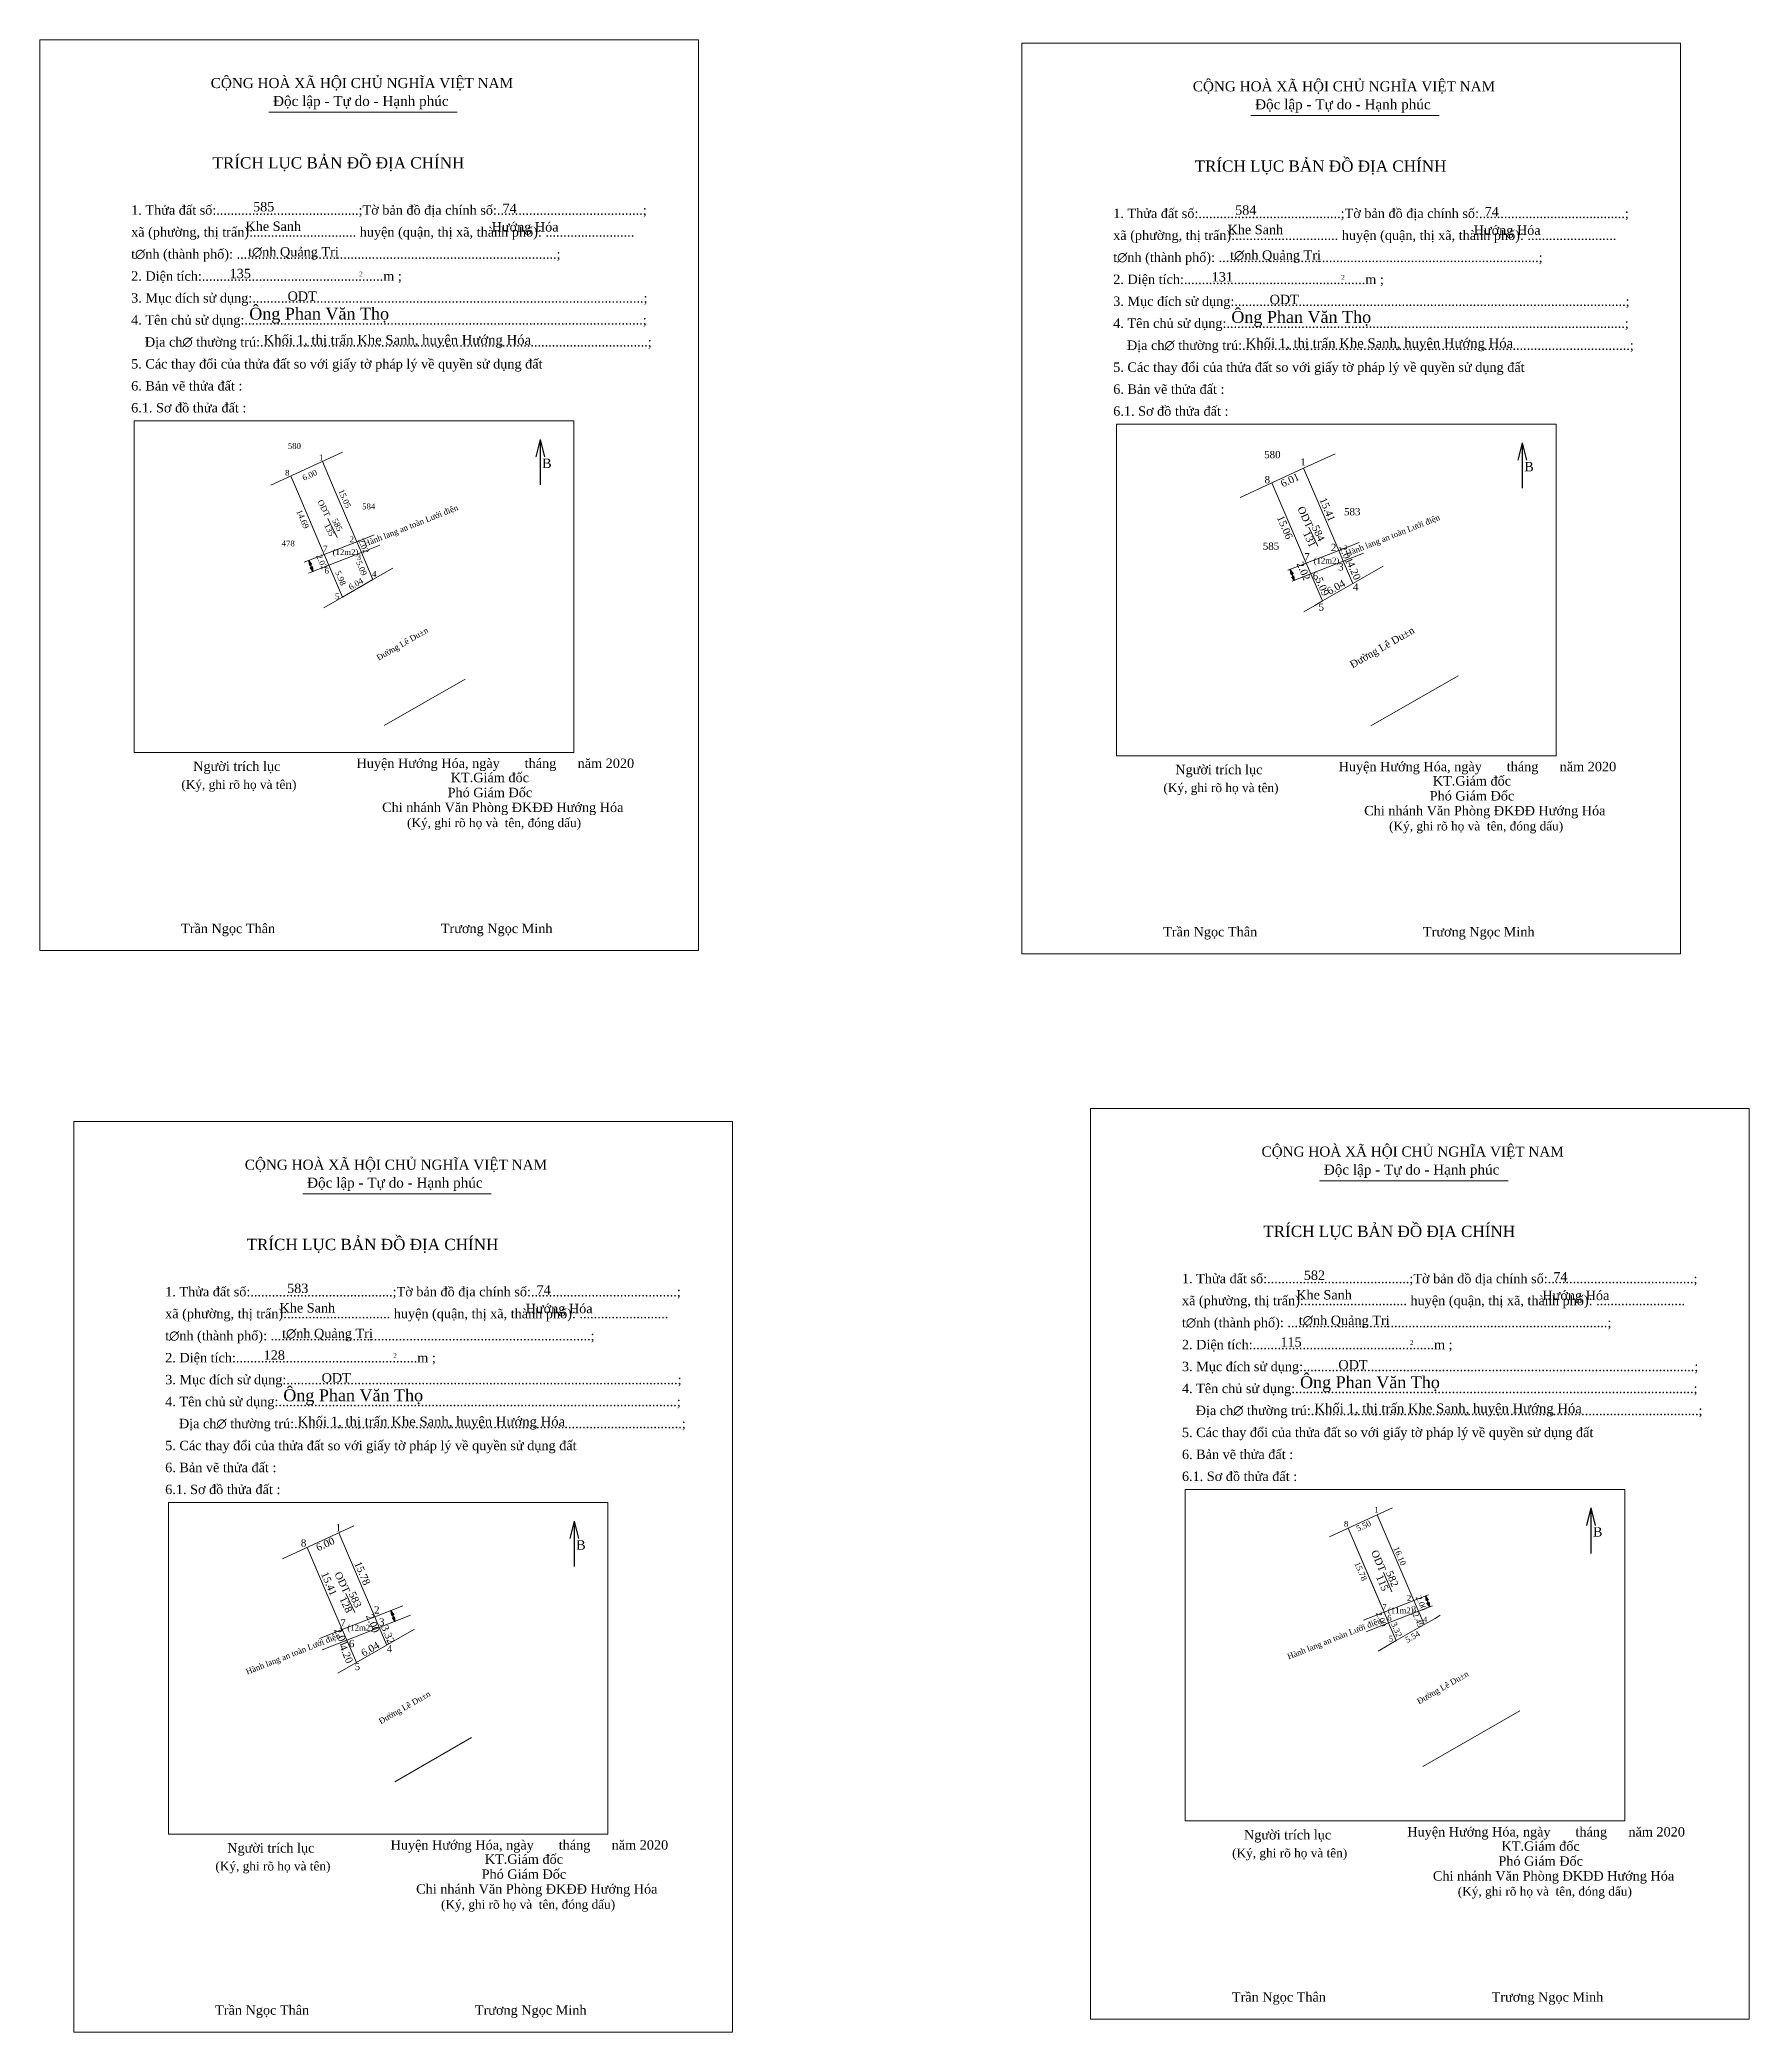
# Model space of a CAD drawing. Header units: metres. Extents: x 549612 to 552411, y 1838750 to 1839254.
# Drawn here: x 549788.6 to 550083.4, y 1838804.8 to 1839148.4 of the extents above; entities that cross this region are included whole.
import ezdxf
from ezdxf.enums import TextEntityAlignment as Align

# ---------------------------------------------------------------- set-up
doc = ezdxf.new("R2010")
doc.units = ezdxf.units.M
doc.header["$MEASUREMENT"] = 0
doc.linetypes.add('DGN Style 2', pattern=[15.8521, 9.51126, -6.34084])
doc.linetypes.add('DGN Style 4', pattern=[25.379212, 12.68168, -6.34084, 0.015852, -6.34084])
for name, color, linetype, lineweight in [('Level 1', 7, 'Continuous', 0), ('Level 10', 7, 'Continuous', 0), ('Level 63', 7, 'Continuous', 0)]:
    doc.layers.add(name, color=color, linetype=linetype, lineweight=lineweight)
doc.styles.add('Style-VHtime', font='VHtime.shx')
doc.styles.add('Style-VHtimeb', font='VHtimeb.shx')
doc.styles.add('Style-Vntime', font='Vntime.shx')
doc.styles.add('Style-Vntimeb', font='Vntimeb.shx')
doc.styles.add('Style-Vntimei I 0.00000', font='Vntimei.shx')
doc.dimstyles.get("Standard").update_dxf_attribs({"dimtxt": 0.18, "dimasz": 0.18, "dimexe": 0.18, "dimexo": 0.0625, "dimgap": 0.09, "dimtad": 0, "dimtih": 1, "dimtoh": 1, "dimdec": 4, "dimzin": 0, "dimdsep": 46, "dimtxsty": 'Standard', "dimcen": 0.09, "dimadec": 0, "dimazin": 0, "dimtfac": 1, "dimtdec": 4, "dimtofl": 0, "dimtmove": 0, "dimatfit": 3, "dimfxl": 1, "dimtolj": 1, "dimtzin": 0, "dimarcsym": 0})

msp = doc.modelspace()

# ---------------------------------------------------------------- texts
at = {"layer": 'Level 10', "color": 7, "linetype": 'Continuous', "lineweight": 0}
for s, height, style, p in [('CéNG HOµ X· HéI CHñ NGHÜA VIÖT NAM', 1.73292, 'Style-VHtimeb', (549818.07, 1839140.11)), ('CéNG HOµ X· HéI CHñ NGHÜA VIÖT NAM', 1.73292, 'Style-VHtimeb', (549987.43, 1839139.54)), ('§éc lËp - Tù do - H¹nh phóc', 1.73292, 'Style-Vntimeb', (549828.81, 1839137.01)), ('§éc lËp - Tù do - H¹nh phóc', 1.73292, 'Style-Vntimeb', (549998.17, 1839136.44)), ('TRÝCH LôC B¶N ®å ®ÞA CHÝNH', 1.94952, 'Style-VHtimeb', (549818.37, 1839126.24)), ('TRÝCH LôC B¶N ®å ®ÞA CHÝNH', 1.94952, 'Style-VHtimeb', (549987.73, 1839125.67)), ('1. Thöa ®Êt sè:........................................;Tê b¶n ®å ®Þa chÝnh sè:.........................................;', 1.62456, 'Style-Vntime', (549804.34, 1839118.26)), ('585', 1.62, 'Style-Vntime', (549825.36, 1839118.84)), ('74', 1.62, 'Style-Vntime', (549868.38, 1839118.56)), ('1. Thöa ®Êt sè:........................................;Tê b¶n ®å ®Þa chÝnh sè:.........................................;', 1.62456, 'Style-Vntime', (549973.7, 1839117.69)), ('584', 1.62, 'Style-Vntime', (549994.72, 1839118.27)), ('74', 1.62, 'Style-Vntime', (550037.74, 1839117.99)), ('x· (ph\xadêng, thÞ trÊn):............................. huyÖn (quËn, thÞ x·, thµnh phè): .........................', 1.62414, 'Style-Vntime', (549804.34, 1839114.48)), ('Khe Sanh', 1.62, 'Style-Vntime', (549824.06, 1839115.47)), ('H\xadíng Hãa', 1.62402, 'Style-Vntime', (549866.5, 1839115.36)), ('x· (ph\xadêng, thÞ trÊn):............................. huyÖn (quËn, thÞ x·, thµnh phè): .........................', 1.62414, 'Style-Vntime', (549973.7, 1839113.91)), ('Khe Sanh', 1.62, 'Style-Vntime', (549993.42, 1839114.9)), ('H\xadíng Hãa', 1.62402, 'Style-Vntime', (550035.86, 1839114.79)), ('t∅nh (thµnh phè): ..........................................................................................;', 1.62414, 'Style-Vntime', (549804.34, 1839110.68)), ('t∅nh Qu¶ng TrÞ', 1.62456, 'Style-Vntime', (549824.5, 1839111.06)), ('t∅nh (thµnh phè): ..........................................................................................;', 1.62414, 'Style-Vntime', (549973.7, 1839110.11)), ('t∅nh Qu¶ng TrÞ', 1.62456, 'Style-Vntime', (549993.86, 1839110.49)), ('2. DiÖn tÝch:...................................................m ;', 1.62414, 'Style-Vntime', (549804.34, 1839106.88)), ('2. DiÖn tÝch:...................................................m ;', 1.62414, 'Style-Vntime', (549973.7, 1839106.31)), ('3. Môc ®Ých sö dông:..............................................................................................................;', 1.62456, 'Style-Vntime', (549804.34, 1839103.1)), ('3. Môc ®Ých sö dông:..............................................................................................................;', 1.62456, 'Style-Vntime', (549973.7, 1839102.53)), ('4. Tªn chñ sö dông:................................................................................................................;', 1.62456, 'Style-Vntime', (549804.34, 1839099.31)), ('§Þa ch∅ th\xadêng tró:.............................................................................................................;', 1.62456, 'Style-Vntime', (549806.71, 1839095.52)), ('4. Tªn chñ sö dông:................................................................................................................;', 1.62456, 'Style-Vntime', (549973.7, 1839098.74)), ('§Þa ch∅ th\xadêng tró:.............................................................................................................;', 1.62456, 'Style-Vntime', (549976.07, 1839094.95)), ('5. C¸c thay ®æi cña thöa ®Êt so víi giÊy tê ph¸p lý vÒ quyÒn sö dông ®Êt', 1.62456, 'Style-Vntime', (549804.34, 1839091.73)), ('5. C¸c thay ®æi cña thöa ®Êt so víi giÊy tê ph¸p lý vÒ quyÒn sö dông ®Êt', 1.62456, 'Style-Vntime', (549973.7, 1839091.16)), ('6. B¶n vÏ thöa ®Êt :', 1.62456, 'Style-Vntime', (549804.34, 1839087.94)), ('6. B¶n vÏ thöa ®Êt :', 1.62456, 'Style-Vntime', (549973.7, 1839087.37)), ('6.1. S¬ ®å thöa ®Êt :', 1.62456, 'Style-Vntime', (549804.34, 1839084.16)), ('6.1. S¬ ®å thöa ®Êt :', 1.62456, 'Style-Vntime', (549973.7, 1839083.59)), ('B', 1.62456, 'Style-VHtimeb', (549875.22, 1839074.57)), ('B', 1.62456, 'Style-VHtimeb', (550044.58, 1839074)), ('CéNG HOµ X· HéI CHñ NGHÜA VIÖT NAM', 1.73292, 'Style-VHtimeb', (549999.28, 1838955.81)), ('CéNG HOµ X· HéI CHñ NGHÜA VIÖT NAM', 1.73292, 'Style-VHtimeb', (549823.94, 1838953.55)), ('§éc lËp - Tù do - H¹nh phóc', 1.73292, 'Style-Vntimeb', (550010.02, 1838952.71)), ('§éc lËp - Tù do - H¹nh phóc', 1.73292, 'Style-Vntimeb', (549834.68, 1838950.45)), ('TRÝCH LôC B¶N ®å ®ÞA CHÝNH', 1.94952, 'Style-VHtimeb', (549999.58, 1838941.94)), ('TRÝCH LôC B¶N ®å ®ÞA CHÝNH', 1.94952, 'Style-VHtimeb', (549824.24, 1838939.68)), ('1. Thöa ®Êt sè:........................................;Tê b¶n ®å ®Þa chÝnh sè:.........................................;', 1.62456, 'Style-Vntime', (549985.55, 1838933.96)), ('582', 1.62, 'Style-Vntime', (550006.57, 1838934.54)), ('74', 1.62, 'Style-Vntime', (550049.59, 1838934.26)), ('1. Thöa ®Êt sè:........................................;Tê b¶n ®å ®Þa chÝnh sè:.........................................;', 1.62456, 'Style-Vntime', (549810.21, 1838931.7)), ('583', 1.62, 'Style-Vntime', (549831.23, 1838932.28)), ('74', 1.62, 'Style-Vntime', (549874.25, 1838932)), ('Khe Sanh', 1.62, 'Style-Vntime', (550005.27, 1838931.17)), ('H\xadíng Hãa', 1.62402, 'Style-Vntime', (550047.71, 1838931.06)), ('x· (ph\xadêng, thÞ trÊn):............................. huyÖn (quËn, thÞ x·, thµnh phè): .........................', 1.62414, 'Style-Vntime', (549810.21, 1838927.92)), ('Khe Sanh', 1.62, 'Style-Vntime', (549829.93, 1838928.91)), ('H\xadíng Hãa', 1.62402, 'Style-Vntime', (549872.37, 1838928.8)), ('x· (ph\xadêng, thÞ trÊn):............................. huyÖn (quËn, thÞ x·, thµnh phè): .........................', 1.62414, 'Style-Vntime', (549985.55, 1838930.18)), ('t∅nh (thµnh phè): ..........................................................................................;', 1.62414, 'Style-Vntime', (549810.21, 1838924.12)), ('t∅nh Qu¶ng TrÞ', 1.62456, 'Style-Vntime', (549830.37, 1838924.5)), ('t∅nh (thµnh phè): ..........................................................................................;', 1.62414, 'Style-Vntime', (549985.55, 1838926.38)), ('t∅nh Qu¶ng TrÞ', 1.62456, 'Style-Vntime', (550005.71, 1838926.76)), ('2. DiÖn tÝch:...................................................m ;', 1.62414, 'Style-Vntime', (549810.21, 1838920.32)), ('2. DiÖn tÝch:...................................................m ;', 1.62414, 'Style-Vntime', (549985.55, 1838922.58)), ('3. Môc ®Ých sö dông:..............................................................................................................;', 1.62456, 'Style-Vntime', (549985.55, 1838918.8)), ('3. Môc ®Ých sö dông:..............................................................................................................;', 1.62456, 'Style-Vntime', (549810.21, 1838916.54)), ('4. Tªn chñ sö dông:................................................................................................................;', 1.62456, 'Style-Vntime', (549985.55, 1838915.01)), ('4. Tªn chñ sö dông:................................................................................................................;', 1.62456, 'Style-Vntime', (549810.21, 1838912.75)), ('§Þa ch∅ th\xadêng tró:.............................................................................................................;', 1.62456, 'Style-Vntime', (549987.92, 1838911.22)), ('§Þa ch∅ th\xadêng tró:.............................................................................................................;', 1.62456, 'Style-Vntime', (549812.58, 1838908.96)), ('5. C¸c thay ®æi cña thöa ®Êt so víi giÊy tê ph¸p lý vÒ quyÒn sö dông ®Êt', 1.62456, 'Style-Vntime', (549985.55, 1838907.43)), ('5. C¸c thay ®æi cña thöa ®Êt so víi giÊy tê ph¸p lý vÒ quyÒn sö dông ®Êt', 1.62456, 'Style-Vntime', (549810.21, 1838905.17)), ('6. B¶n vÏ thöa ®Êt :', 1.62456, 'Style-Vntime', (549985.55, 1838903.64)), ('6. B¶n vÏ thöa ®Êt :', 1.62456, 'Style-Vntime', (549810.21, 1838901.38)), ('6.1. S¬ ®å thöa ®Êt :', 1.62456, 'Style-Vntime', (549985.55, 1838899.86)), ('6.1. S¬ ®å thöa ®Êt :', 1.62456, 'Style-Vntime', (549810.21, 1838897.6)), ('B', 1.62456, 'Style-VHtimeb', (550056.43, 1838890.27)), ('B', 1.62456, 'Style-VHtimeb', (549881.09, 1838888.01))]:
    msp.add_text(s, height=height, dxfattribs=dict(at, style=style)).set_placement(p)
for s, height, style, p in [('135', 1.62, 'Style-Vntime', (549821.32, 1839108.94)), ('2', 0.81198, 'Style-Vntime', (549843.66, 1839108.43198)), ('131', 1.62, 'Style-Vntime', (549990.68, 1839108.37)), ('2', 0.81198, 'Style-Vntime', (550013.02, 1839107.86198)), ('ODT', 1.62, 'Style-VHtime', (549831.32, 1839105.03)), ('ODT', 1.62, 'Style-VHtime', (550000.68, 1839104.46)), ('¤ng Phan V¨n Thä', 2.05998, 'Style-Vntime', (549824.71, 1839102.22998)), ('¤ng Phan V¨n Thä', 2.05998, 'Style-Vntime', (549994.07, 1839101.65998)), ('Khèi 1, thÞ trÊn Khe Sanh, huyÖn H\xadíng Hãa', 1.68, 'Style-Vntime', (549827.18, 1839097.52)), ('Khèi 1, thÞ trÊn Khe Sanh, huyÖn H\xadíng Hãa', 1.68, 'Style-Vntime', (549996.54, 1839096.95)), ('128', 1.62, 'Style-Vntime', (549827.19, 1838922.38)), ('2', 0.81198, 'Style-Vntime', (549849.53, 1838921.87198)), ('115', 1.62, 'Style-Vntime', (550002.53, 1838924.64)), ('2', 0.81198, 'Style-Vntime', (550024.87, 1838924.13198)), ('ODT', 1.62, 'Style-VHtime', (549837.19, 1838918.47)), ('¤ng Phan V¨n Thä', 2.05998, 'Style-Vntime', (550005.92, 1838917.92998)), ('ODT', 1.62, 'Style-VHtime', (550012.53, 1838920.73)), ('¤ng Phan V¨n Thä', 2.05998, 'Style-Vntime', (549830.58, 1838915.66998)), ('Khèi 1, thÞ trÊn Khe Sanh, huyÖn H\xadíng Hãa', 1.68, 'Style-Vntime', (550008.39, 1838913.22)), ('Khèi 1, thÞ trÊn Khe Sanh, huyÖn H\xadíng Hãa', 1.68, 'Style-Vntime', (549833.05, 1838910.96))]:
    msp.add_text(s, height=height, dxfattribs=dict(at, style=style)).set_placement(p, align=Align.TOP_LEFT)
for s, height, style, p in [('580', 1.00002, 'Style-Vntime', (549832.491953, 1839078.87002)), ('580', 1.24998, 'Style-Vntime', (550001.147397, 1839077.51998)), ('584', 1.00002, 'Style-Vntime', (549845.31176, 1839068.46002)), ('583', 1.24998, 'Style-Vntime', (550014.916493, 1839067.66998)), ('478', 1.00002, 'Style-Vntime', (549831.421953, 1839062.07002)), ('585', 1.24998, 'Style-Vntime', (550000.916112, 1839061.71998)), ('Ng\xadêi trÝch lôc', 1.62456, 'Style-Vntimeb', (549822.560076, 1839023.95456)), ('HuyÖn H\xadíng Hãa, ngµy       th¸ng      n¨m 2020', 1.62456, 'Style-Vntime', (549867.144682, 1839024.46456)), ('KT.Gi¸m ®èc', 1.62456, 'Style-Vntimeb', (549866.200906, 1839022.00456)), ('Ng\xadêi trÝch lôc', 1.62456, 'Style-Vntimeb', (549991.920076, 1839023.38456)), ('HuyÖn H\xadíng Hãa, ngµy       th¸ng      n¨m 2020', 1.62456, 'Style-Vntime', (550036.504682, 1839023.89456)), ('KT.Gi¸m ®èc', 1.62456, 'Style-Vntimeb', (550035.560906, 1839021.43456)), ('(Ký, ghi râ hä vµ tªn)', 1.51632, 'Style-Vntimei I 0.00000', (549822.921423, 1839020.75632)), ('Phã Gi¸m §èc', 1.62456, 'Style-Vntimeb', (549866.204938, 1839019.42456)), ('(Ký, ghi râ hä vµ tªn)', 1.51632, 'Style-Vntimei I 0.00000', (549992.281423, 1839020.18632)), ('Phã Gi¸m §èc', 1.62456, 'Style-Vntimeb', (550035.564938, 1839018.85456)), ('Chi nh¸nh V¨n Phßng §K§§ H\xadíng Hãa', 1.62456, 'Style-Vntimeb', (549868.426651, 1839016.86456)), ('Chi nh¸nh V¨n Phßng §K§§ H\xadíng Hãa', 1.62456, 'Style-Vntimeb', (550037.786651, 1839016.29456)), ('(Ký, ghi râ hä vµ  tªn, ®ãng dÊu)', 1.51632, 'Style-Vntimei I 0.00000', (549866.926015, 1839014.14632)), ('(Ký, ghi râ hä vµ  tªn, ®ãng dÊu)', 1.51632, 'Style-Vntimei I 0.00000', (550036.286015, 1839013.57632)), ('TrÇn Ngäc Th©n', 1.62414, 'Style-Vntime', (549821.063163, 1838995.97414)), ('Tr\xad¬ng Ngäc Minh', 1.62456, 'Style-Vntime', (549867.375242, 1838995.97456)), ('TrÇn Ngäc Th©n', 1.62414, 'Style-Vntime', (549990.423163, 1838995.40414)), ('Tr\xad¬ng Ngäc Minh', 1.62456, 'Style-Vntime', (550036.735242, 1838995.40456)), ('Ng\xadêi trÝch lôc', 1.62456, 'Style-Vntimeb', (550003.770076, 1838839.65456)), ('HuyÖn H\xadíng Hãa, ngµy       th¸ng      n¨m 2020', 1.62456, 'Style-Vntime', (550048.354682, 1838840.16456)), ('Ng\xadêi trÝch lôc', 1.62456, 'Style-Vntimeb', (549828.430076, 1838837.39456)), ('HuyÖn H\xadíng Hãa, ngµy       th¸ng      n¨m 2020', 1.62456, 'Style-Vntime', (549873.014682, 1838837.90456)), ('(Ký, ghi râ hä vµ tªn)', 1.51632, 'Style-Vntimei I 0.00000', (550004.131423, 1838836.45632)), ('KT.Gi¸m ®èc', 1.62456, 'Style-Vntimeb', (550047.410906, 1838837.70456)), ('(Ký, ghi râ hä vµ tªn)', 1.51632, 'Style-Vntimei I 0.00000', (549828.791423, 1838834.19632)), ('Phã Gi¸m §èc', 1.62456, 'Style-Vntimeb', (549872.074938, 1838832.86456)), ('KT.Gi¸m ®èc', 1.62456, 'Style-Vntimeb', (549872.070906, 1838835.44456)), ('Chi nh¸nh V¨n Phßng §K§§ H\xadíng Hãa', 1.62456, 'Style-Vntimeb', (550049.636651, 1838832.56456)), ('Phã Gi¸m §èc', 1.62456, 'Style-Vntimeb', (550047.414938, 1838835.12456)), ('Chi nh¸nh V¨n Phßng §K§§ H\xadíng Hãa', 1.62456, 'Style-Vntimeb', (549874.296651, 1838830.30456)), ('(Ký, ghi râ hä vµ  tªn, ®ãng dÊu)', 1.51632, 'Style-Vntimei I 0.00000', (550048.136015, 1838829.84632)), ('(Ký, ghi râ hä vµ  tªn, ®ãng dÊu)', 1.51632, 'Style-Vntimei I 0.00000', (549872.796015, 1838827.58632)), ('TrÇn Ngäc Th©n', 1.62414, 'Style-Vntime', (549826.933163, 1838809.41414)), ('Tr\xad¬ng Ngäc Minh', 1.62456, 'Style-Vntime', (549873.245242, 1838809.41456)), ('TrÇn Ngäc Th©n', 1.62414, 'Style-Vntime', (550002.273163, 1838811.67414)), ('Tr\xad¬ng Ngäc Minh', 1.62456, 'Style-Vntime', (550048.585242, 1838811.67456))]:
    msp.add_text(s, height=height, dxfattribs=dict(at, style=style)).set_placement(p, align=Align.TOP_CENTER)
at = {"layer": 'Level 10', "color": 7, "linetype": 'DGN Style 2', "lineweight": 0, "style": 'Style-Vntime'}
for height, rotation, p in [(1.00002, 296.531458, (549837.573024, 1839067.640261)), (1.24998, 294.932189, (550006.829396, 1839066.111956)), (1.24986, 293.271803, (550019.472582, 1838886.085822)), (1.24998, 295.334686, (549840.768132, 1838882.360904))]:
    msp.add_text('ODT', height=height, rotation=rotation, dxfattribs=at).set_placement(p, align=Align.MIDDLE_CENTER)
at = {"layer": 'Level 10', "color": 7, "linetype": 'DGN Style 4', "lineweight": 0, "style": 'Style-Vntime'}
for p in [(549852.763894, 1839064.178827), (550022.073894, 1839062.488827), (550012.023894, 1838872.238827), (549832.433894, 1838869.628827)]:
    msp.add_text('Hµnh lang an toµn L\xadíi ®iÖn', height=1.00002, rotation=21.525383, dxfattribs=at).set_placement(p, align=Align.CENTER)
at = {"layer": 'Level 10', "color": 7, "linetype": 'Continuous', "lineweight": 0, "style": 'Style-Vntime'}
for s, height, rotation, p in [('135', 1.00002, 296.531458, (549838.975728, 1839064.133391)), ('585', 1.00002, 296.531458, (549840.355728, 1839065.003391)), ('131', 1.24998, 294.932189, (550008.140155, 1839062.575502)), ('584', 1.24998, 294.932189, (550009.655524, 1839063.605464)), ('582', 1.24986, 293.271803, (550022.392309, 1838883.258134)), ('583', 1.24998, 295.334686, (549843.546026, 1838879.664416)), ('115', 1.24992, 293.271803, (550020.704732, 1838882.535905)), ('128', 1.24998, 295.334686, (549841.954971, 1838878.805522))]:
    msp.add_text(s, height=height, rotation=rotation, dxfattribs=at).set_placement(p, align=Align.TOP_CENTER)
for p in [(549841.30995, 1839060.07001), (550010.47995, 1839058.60001), (549843.84995, 1838874.55001)]:
    msp.add_text('(12m2)', height=1.00002, dxfattribs=at).set_placement(p, align=Align.MIDDLE_CENTER)
for s, height, rotation, p in [('§\xadêng Lª Du±n', 1.00002, 29.881536, (549851.355905, 1839043.814925)), ('§\xadêng Lª Du±n', 1.24998, 29.881536, (550020.377217, 1839043.118562)), ('5.50', 1.00002, 24.702431, (550017.090759, 1838891.668749)), ('6.00', 1.24998, 24.855236, (549838.079302, 1838888.411882)), ('16.10', 1.00002, 293.156528, (550022.669221, 1838886.725738)), ('15.41', 1.24998, 293.154656, (549837.903255, 1838881.898823)), ('15.78', 1.24998, 293.169992, (549843.644398, 1838883.707404)), ('15.78', 1.00002, 293.169992, (550015.93954, 1838884.085874)), ('2.00', 1.00002, 292.972722, (550019.487116, 1838875.835264)), ('2.49', 0.99996, 293.168386, (550025.827495, 1838875.674323)), ('2.00', 1.00002, 293.236161, (550026.361961, 1838878.607331)), ('2.01', 1.24998, 293.123792, (549839.96166, 1838872.67472)), ('2.00', 1.24998, 292.972722, (549845.448875, 1838875.061628)), ('3.32', 1.24998, 293.243919, (549848.064356, 1838873.14604)), ('3.32', 1.00002, 293.243919, (550022.101501, 1838874.038794)), ('5.54', 1.00002, 29.988528, (550025.573398, 1838872.567502)), ('4.20', 1.24998, 293.144825, (549840.872833, 1838869.793312)), ('6.04', 1.24998, 29.791961, (549845.861629, 1838870.345131)), ('§\xadêng Lª Du±n', 1.00002, 29.881536, (550030.775905, 1838863.814925)), ('§\xadêng Lª Du±n', 1.00002, 29.881536, (549851.725905, 1838860.374925))]:
    msp.add_text(s, height=height, rotation=rotation, dxfattribs=at).set_placement(p, align=Align.CENTER)
for s, height, p in [(' 1', 1.00002, (550019.479023, 1838894.41)), (' 1', 1.24998, (549840.553735, 1838891.19)), (' 8', 1.00002, (550014.241831, 1838891.96)), (' 8', 1.24998, (549834.547245, 1838888.55)), (' 2', 1.24998, (549847.17343, 1838877)), (' 7', 1.00002, (550020.857265, 1838877.65)), (' 2', 1.00002, (550025.088779, 1838879.18)), (' 3', 1.00002, (550025.948383, 1838877.24)), (' 7', 1.24998, (549841.349039, 1838874.77)), (' 3', 1.24998, (549848.025436, 1838874.93)), (' 6', 1.00002, (550021.71585, 1838875.75)), (' 4', 1.00002, (550027.861445, 1838875.47)), (' 6', 1.24998, (549842.839768, 1838871.2)), (' 4', 1.24998, (549849.371763, 1838870.29)), (' 5', 1.00002, (550021.967773, 1838872.17)), (' 5', 1.24998, (549843.824673, 1838867.24))]:
    msp.add_text(s, height=height, dxfattribs=at).set_placement(p, align=Align.RIGHT)
at = {"layer": 'Level 10', "color": 7, "linetype": 'DGN Style 4', "lineweight": 0, "style": 'Style-Vntime'}
msp.add_text('(11m2)', height=1.00002, dxfattribs=at).set_placement((550023.28995, 1838877.54001), align=Align.MIDDLE_CENTER)
at = {"layer": 'Level 63', "color": 7, "linetype": 'Continuous', "lineweight": 0, "style": 'Style-Vntime'}
for s, height, p in [(' 1', 1.00002, (549837.479023, 1839075.91)), (' 8', 1.00002, (549831.641831, 1839073.25)), (' 8', 1.24998, (550000.747245, 1839071.95)), (' 1', 1.24998, (550006.923735, 1839075.01)), (' 2', 1.00002, (549842.768779, 1839061.78)), (' 7', 1.00002, (549838.197265, 1839060.17)), (' 3', 1.00002, (549843.998383, 1839058.71)), (' 7', 1.24998, (550007.579039, 1839058.66)), (' 2', 1.24998, (550012.18343, 1839060.25)), (' 6', 1.00002, (549838.45585, 1839056.36)), (' 4', 1.00002, (549846.641445, 1839055.81)), (' 6', 1.24998, (550009.049768, 1839055.35)), (' 3', 1.24998, (550013.435436, 1839056.91)), (' 5', 1.00002, (549840.257773, 1839051.95)), (' 4', 1.24998, (550015.971763, 1839053.41)), (' 5', 1.24998, (550010.044673, 1839049.95))]:
    msp.add_text(s, height=height, dxfattribs=at).set_placement(p, align=Align.RIGHT)
for s, height, rotation, p in [('6.00', 1.00002, 24.815128, (549835.339815, 1839072.900795)), ('6.01', 1.24998, 24.688572, (550004.429453, 1839071.917367)), ('15.05', 1.00002, 293.158608, (549840.712573, 1839069.091416)), ('14.69', 1.00002, 293.162753, (549833.476175, 1839065.563265)), ('15.06', 1.24998, 293.143647, (550002.732151, 1839064.100509)), ('15.41', 1.24998, 293.154656, (550010.073255, 1839067.178823)), ('2.02', 1.00002, 293.272903, (549836.752033, 1839058.199023)), ('2.02', 1.00002, 293.272903, (549843.982033, 1839060.959023)), ('2.01', 1.24998, 293.123792, (550013.31166, 1839059.41472)), ('5.98', 1.00002, 293.135697, (549840.000115, 1839055.39654)), ('5.09', 1.00002, 293.139461, (549843.626994, 1839057.114035)), ('2.02', 1.24998, 293.385222, (550005.947595, 1839056.567436)), ('4.20', 1.24998, 293.144825, (550014.642833, 1839056.643312)), ('6.04', 1.00002, 29.874244, (549843.344528, 1839054.15554)), ('5.09', 1.24998, 293.139461, (550009.178722, 1839053.88259)), ('6.04', 1.24998, 29.874244, (550012.430615, 1839053.486899))]:
    msp.add_text(s, height=height, rotation=rotation, dxfattribs=at).set_placement(p, align=Align.CENTER)

# ---------------------------------------------------------------- blocks, each defined once
blk = doc.blocks.new('TerminatorOpen_0.5')
at = {"color": 0, "linetype": 'ByBlock', "lineweight": -2}
for q in [(-1, 0.25), (-1, 0), (-1, -0.25)]:
    blk.add_line((0, 0), q, dxfattribs=at)

# ---------------------------------------------------------------- linework, layer by layer
at = {"layer": 'Level 1', "color": 7, "linetype": 'Continuous', "lineweight": 0}
for p, q in [((549837.65, 1839059.68), (549838.45, 1839057.82)), ((549843.24, 1839061.87), (549844.04, 1839060.01)), ((550013.38, 1839058.51), (550012.59, 1839060.36)), ((550006.99, 1839058.17), (550007.79, 1839056.32))]:
    msp.add_line(p, q, dxfattribs=at)
at = {"layer": 'Level 10', "color": 7, "linetype": 'Continuous', "lineweight": 0, "ltscale": 19161337.188549}
for p, q in [((549828.078271, 1839135.945112), (549860.575514, 1839135.945112)), ((549997.438271, 1839135.375112), (550029.935514, 1839135.375112)), ((549833.948271, 1838949.385112), (549866.445514, 1838949.385112)), ((550009.288271, 1838951.645112), (550041.785514, 1838951.645112))]:
    msp.add_line(p, q, dxfattribs=at)
at = {"layer": 'Level 10', "color": 7, "linetype": 'Continuous', "lineweight": 13}
for p, q in [((549804.887814, 1839025.523058), (549804.887814, 1839082.692306)), ((549804.887814, 1839082.692306), (549880.70016, 1839082.692306)), ((549880.70016, 1839082.692306), (549880.70016, 1839025.523058)), ((549974.247814, 1839024.953058), (549974.247814, 1839082.122306)), ((549974.247814, 1839082.122306), (550050.06016, 1839082.122306)), ((550050.06016, 1839082.122306), (550050.06016, 1839024.953058)), ((549986.097814, 1838841.223058), (549986.097814, 1838898.392306)), ((549986.097814, 1838898.392306), (550061.91016, 1838898.392306)), ((550061.91016, 1838898.392306), (550061.91016, 1838841.223058)), ((549810.757814, 1838838.963058), (549810.757814, 1838896.132306)), ((549810.757814, 1838896.132306), (549886.57016, 1838896.132306)), ((549886.57016, 1838896.132306), (549886.57016, 1838838.963058))]:
    msp.add_line(p, q, dxfattribs=at)
at = {"layer": 'Level 10', "color": 7, "linetype": 'Continuous', "lineweight": 0}
for p, q in [((549828.41, 1839071.59), (549840.81, 1839077.31)), ((550006.53, 1839074.53), (550011.99, 1839077.04)), ((549831.87, 1839073.19), (549833.02, 1839070.5)), ((549837.32, 1839075.71), (549839.55, 1839070.5)), ((550001.07, 1839072.02), (550006.53, 1839074.53)), ((550006.53, 1839074.53), (550009.83, 1839066.81)), ((549833.02, 1839070.5), (549837.65, 1839059.68)), ((549839.55, 1839070.5), (549843.24, 1839061.87)), ((549995.62, 1839069.5), (550001.07, 1839072.02)), ((550001.07, 1839072.02), (550003.3, 1839066.81)), ((550003.3, 1839066.81), (550006.99, 1839058.17)), ((550009.83, 1839066.81), (550012.59, 1839060.36)), ((549838.27, 1839065.84), (549839.89, 1839062.6)), ((550007.46, 1839064.4), (550008.99, 1839061.12)), ((549844.04, 1839060.01), (549846.04, 1839055.33)), ((549838.45, 1839057.82), (549840.8, 1839052.32)), ((549846.04, 1839055.33), (549849.47, 1839057.3)), ((550007.79, 1839056.32), (550009.79, 1839051.64)), ((550013.38, 1839058.51), (550015.03, 1839054.65)), ((550015.03, 1839054.65), (550020.27, 1839057.66)), ((549839.46, 1839051.56), (549841.08, 1839052.49)), ((549840.8, 1839052.32), (549846.04, 1839055.33)), ((550009.79, 1839051.64), (550015.03, 1839054.65)), ((549837.57, 1839050.48), (549839.46, 1839051.56)), ((550006.59, 1839049.78), (550008.48, 1839050.86)), ((550008.48, 1839050.86), (550009.79, 1839051.64)), ((550018.12, 1839030.09), (550033.16, 1839038.73)), ((549848, 1839030.16), (549861.95, 1839038.17)), ((550019.21, 1838894.02), (550021.84, 1838895.23)), ((549830.46, 1838886.46), (549842.74, 1838892.13)), ((549840.13, 1838890.93), (549844.51, 1838880.69)), ((550010.97, 1838890.22), (550014.21, 1838891.72)), ((550014.21, 1838891.72), (550019.21, 1838894.02)), ((550014.21, 1838891.72), (550018.59, 1838881.48)), ((550019.21, 1838894.02), (550025.54, 1838879.22)), ((549834.69, 1838888.41), (549837.99, 1838880.69)), ((550020.29, 1838884.06), (550021.72, 1838880.74)), ((549837.99, 1838880.69), (549840.75, 1838874.24)), ((549844.51, 1838880.69), (549846.34, 1838876.42)), ((550018.59, 1838881.48), (550020.42, 1838877.21)), ((549841.39, 1838880.43), (549842.94, 1838877.16)), ((550020.42, 1838877.21), (550021.2, 1838875.37)), ((550025.54, 1838879.22), (550026.33, 1838877.38)), ((550026.33, 1838877.38), (550027.31, 1838875.09)), ((549840.01, 1838866.7), (549853.23, 1838874.3)), ((549840.75, 1838874.24), (549841.54, 1838872.39)), ((549846.34, 1838876.42), (549847.12, 1838874.58)), ((549847.12, 1838874.58), (549848.43, 1838871.53)), ((550021.2, 1838875.37), (550022.51, 1838872.32)), ((550022.51, 1838872.32), (550027.31, 1838875.09)), ((550027.31, 1838875.09), (550029.2, 1838876.17)), ((550029.2, 1838876.17), (550030.1, 1838876.69)), ((549841.54, 1838872.39), (549843.19, 1838868.53)), ((550019.4, 1838870.53), (550022.51, 1838872.32)), ((550027.11, 1838850.62), (550043.84, 1838860.24)), ((549849.82, 1838847.99), (549863.04, 1838855.59))]:
    msp.add_line(p, q, dxfattribs=at)
at = {"layer": 'Level 10', "color": 7, "linetype": 'DGN Style 4', "lineweight": 0}
for p, q in [((549843.24, 1839061.87), (549846.24, 1839063.04)), ((549834.2, 1839058.33), (549837.65, 1839059.68)), ((549837.65, 1839059.68), (549843.24, 1839061.87)), ((549844.04, 1839060.01), (549838.45, 1839057.82)), ((549847.23, 1839061.26), (549844.04, 1839060.01)), ((550006.99, 1839058.17), (550012.59, 1839060.36)), ((550012.59, 1839060.36), (550016.1, 1839061.73)), ((550016.85, 1839059.87), (550013.38, 1839058.51)), ((549838.45, 1839057.82), (549834.94, 1839056.44)), ((550003.84, 1839056.94), (550006.99, 1839058.17)), ((550007.79, 1839056.32), (550004.54, 1839055.04)), ((550013.38, 1839058.51), (550007.79, 1839056.32)), ((549846.34, 1838876.42), (549851.21, 1838878.33)), ((550016.88, 1838875.83), (550020.42, 1838877.21)), ((550020.42, 1838877.21), (550025.54, 1838879.22)), ((550026.33, 1838877.38), (550021.2, 1838875.37)), ((550025.54, 1838879.22), (550028.05, 1838880.2)), ((550028.77, 1838878.34), (550026.33, 1838877.38)), ((549836.81, 1838872.7), (549840.75, 1838874.24)), ((549840.75, 1838874.24), (549846.34, 1838876.42)), ((549847.12, 1838874.58), (549841.54, 1838872.39)), ((549852.49, 1838876.69), (549847.12, 1838874.58)), ((550021.2, 1838875.37), (550017.3, 1838873.84)), ((549841.54, 1838872.39), (549837.28, 1838870.72))]:
    msp.add_line(p, q, dxfattribs=at)
at = {"layer": 'Level 10', "color": 7, "linetype": 'Continuous', "lineweight": 0, "flags": 128}
for points in [[(549788.596001, 1839148.4253), (549902.157617, 1839148.4253), (549902.157617, 1838991.355365), (549788.596001, 1838991.355365), (549788.596001, 1839148.4253)], [(549957.956001, 1839147.8553), (550071.517617, 1839147.8553), (550071.517617, 1838990.785365), (549957.956001, 1838990.785365), (549957.956001, 1839147.8553)], [(549969.806001, 1838964.1253), (550083.367617, 1838964.1253), (550083.367617, 1838807.055365), (549969.806001, 1838807.055365), (549969.806001, 1838964.1253)], [(549794.466001, 1838961.8653), (549908.027617, 1838961.8653), (549908.027617, 1838804.795365), (549794.466001, 1838804.795365), (549794.466001, 1838961.8653)], [(550019.21, 1838894.02), (550025.54, 1838879.22), (550026.33, 1838877.38), (550027.31, 1838875.09), (550022.51, 1838872.32), (550021.2, 1838875.37), (550020.42, 1838877.21), (550014.21, 1838891.72), (550019.21, 1838894.02)]]:
    msp.add_lwpolyline(points, close=True, dxfattribs=at)
at = {"layer": 'Level 10', "color": 7, "linetype": 'Continuous', "lineweight": 13, "flags": 128}
for points in [[(549804.887814, 1839025.523058), (549880.70016, 1839025.523058)], [(549974.247814, 1839024.953058), (550050.06016, 1839024.953058)], [(549986.097814, 1838841.223058), (550061.91016, 1838841.223058)], [(549810.757814, 1838838.963058), (549886.57016, 1838838.963058)]]:
    msp.add_lwpolyline(points, dxfattribs=at)

msp.set_redraw_order([(e.dxf.handle, doc.entitydb.next_handle()) for e in msp.query("TEXT MTEXT ATTDEF DIMENSION ARC_DIMENSION")])  # texts and dimensions are drawn at this point

# ---------------------------------------------------------------- leaders
at = {"layer": 'Level 10', "color": 7, "linetype": 'Continuous', "lineweight": 13}
for points in [[(549874.88, 1839079.51), (549874.88, 1839071.66)], [(550044.24, 1839078.94), (550044.24, 1839071.09)], [(550056.09, 1838895.21), (550056.09, 1838887.36)], [(549880.75, 1838892.95), (549880.75, 1838885.1)]]:
    msp.add_leader(points, dimstyle='Standard', override={"dimtxt": 3, "dimasz": 3, "dimgap": 0, "dimtxsty": 'Style-Vntime', "dimldrblk": 'TerminatorOpen_0.5'}, dxfattribs=at)
at = {"layer": 'Level 10', "color": 7, "linetype": 'Continuous', "lineweight": 0}
for points in [[(549834.98, 1839058.59), (549835.72, 1839056.75)], [(549835.72, 1839056.75), (549834.98, 1839058.59)], [(550004.24, 1839057), (550004.98, 1839055.16)], [(550004.98, 1839055.16), (550004.24, 1839057)], [(549849.13, 1838877.47), (549849.87, 1838875.63)], [(549849.87, 1838875.63), (549849.13, 1838877.47)], [(550027.54, 1838880), (550028.28, 1838878.16)], [(550028.28, 1838878.16), (550027.54, 1838880)]]:
    msp.add_leader(points, dimstyle='Standard', override={"dimtxt": 0.8, "dimasz": 0.8, "dimgap": 0, "dimtxsty": 'Style-Vntime', "dimldrblk": 'TerminatorOpen_0.5'}, dxfattribs=at)

doc.saveas('drawing.dxf')
